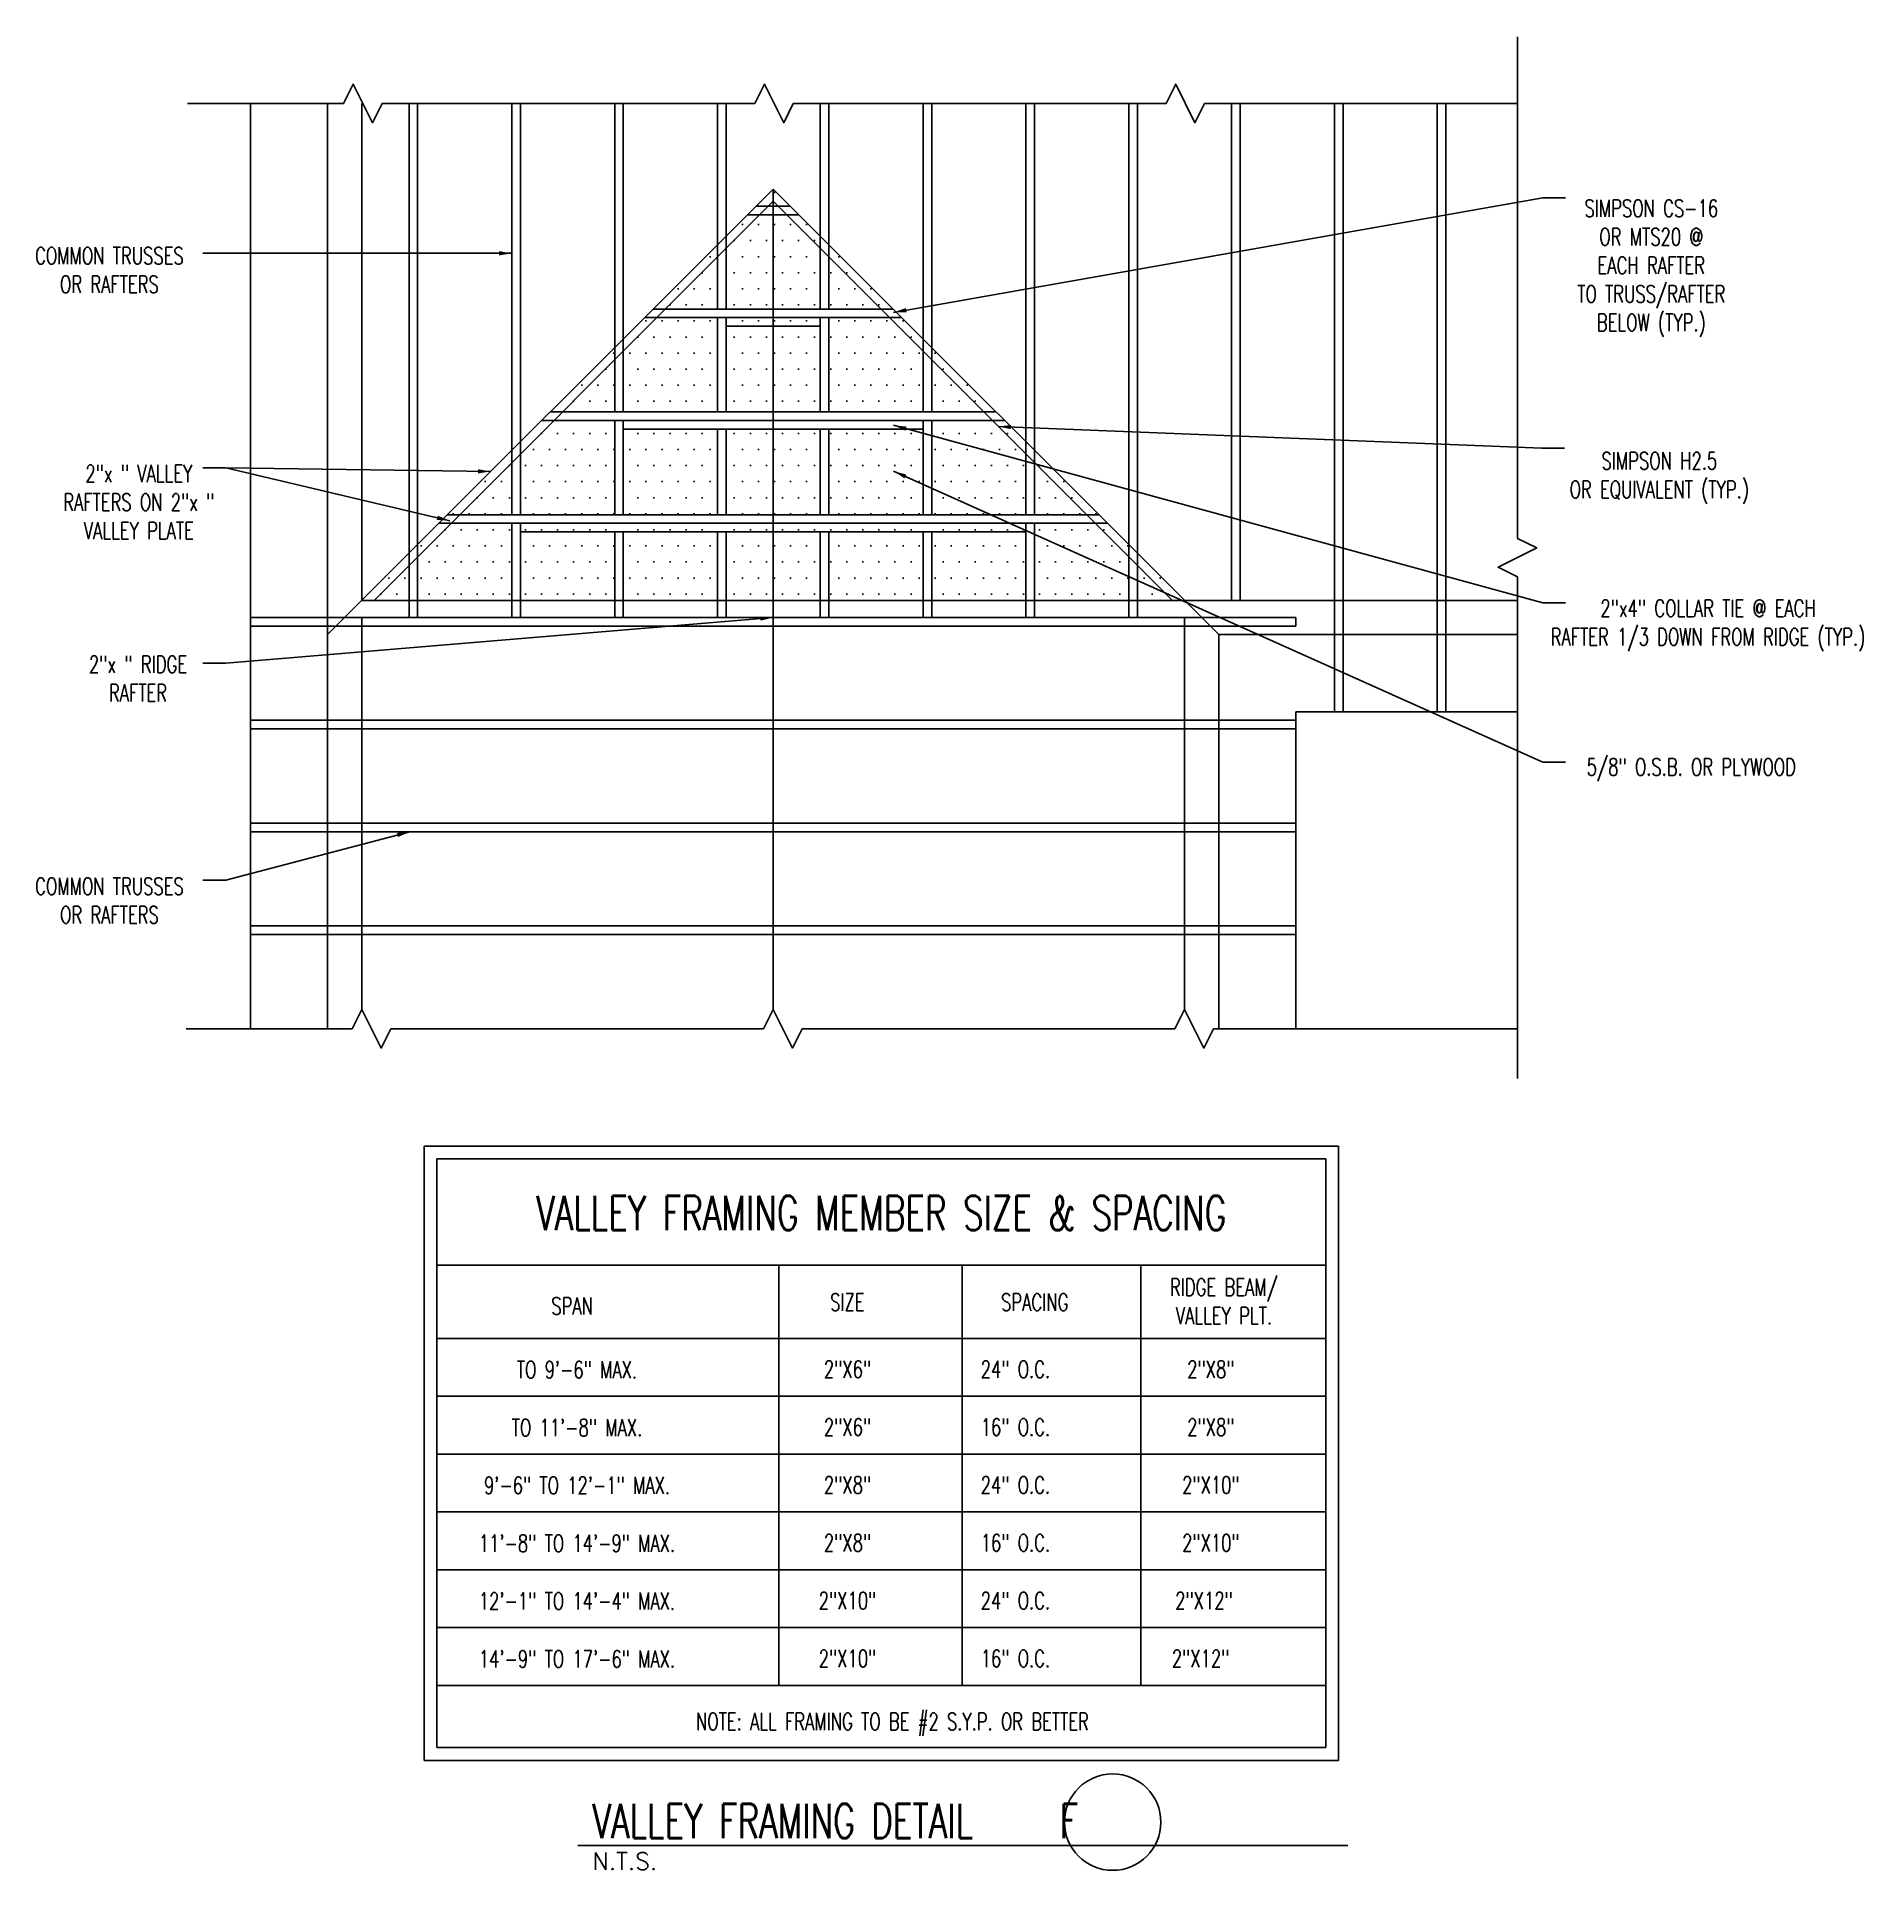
# Model space of a CAD drawing. Header units: inches. Extents: x -25328 to 8149, y -5530 to 4336.
# Drawn here: x 2451.6 to 2878, y -1595.5 to -1167.4 of the extents above; entities that cross this region are included whole.
import ezdxf

# ---------------------------------------------------------------- set-up
doc = ezdxf.new("R2010")
doc.units = ezdxf.units.IN
doc.header["$LTSCALE"] = 16
doc.header["$MEASUREMENT"] = 0
doc.layers.get('0').update_dxf_attribs({"linetype": 'CONTINUOUS'})
for name, color, linetype in [('DIMS', 5, 'CONTINUOUS'), ('HATCH', 8, 'CONTINUOUS'), ('ROOF', 1, 'CONTINUOUS'), ('TEXT', 11, 'CONTINUOUS'), ('TEXT ROOM', 3, 'CONTINUOUS'), ('Z1_1', 210, 'CONTINUOUS'), ('Z1_3', 50, 'CONTINUOUS')]:
    doc.layers.add(name, color=color, linetype=linetype)
doc.styles.add('PAYTAS RM', font='romans.shx', dxfattribs={"width": 0.7, "height": 4.5})
doc.styles.add('PAYTS NOTES', font='romans.shx', dxfattribs={"width": 0.7, "height": 4.5})
doc.dimstyles.new('DIM- PAYTAS', dxfattribs={"dimscale": 48, "dimtxt": 0.1, "dimasz": 0.0625, "dimexe": 0.125, "dimexo": 0.125, "dimgap": 0.125, "dimtad": 1, "dimdec": 1, "dimzin": 3, "dimdsep": 46, "dimlunit": 4, "dimtxsty": 'PAYTAS RM', "dimblk": 'ARCHTICK', "dimcen": 0.09, "dimdle": 0.125, "dimclrd": 5, "dimclre": 5, "dimclrt": 11, "dimadec": 0, "dimazin": 0, "dimtfac": 1, "dimtdec": 1, "dimtofl": 0, "dimtmove": 2, "dimatfit": 3, "dimfxl": 0, "dimfrac": 2, "dimtolj": 1, "dimtzin": 3, "dimarcsym": 0})

msp = doc.modelspace()

# ---------------------------------------------------------------- texts
at = {"layer": 'TEXT', "style": 'PAYTS NOTES'}
msp.add_text('N.T.S.', height=4, dxfattribs=at).set_placement((2581.41119428, -1595.31285771))
at = {"layer": 'TEXT', "char_height": 4, "attachment_point": 5, "style": 'PAYTS NOTES'}
for s, insert in [('SIMPSON CS-16\\POR MTS20 @ \\PEACH RAFTER\\PTO TRUSS/RAFTER\\PBELOW (TYP.)', (2828.5228757, -1221.4998326)), ('\\A1;COMMON TRUSSES\\POR RAFTERS', (2468.62957627, -1221.92162164)), ('SIMPSON H2.5 \\POR EQUIVALENT (TYP.)', (2830.4001711, -1270.46496354)), ('2"x " VALLEY\\PRAFTERS ON 2"x "\\PVALLEY PLATE', (2475.50736857, -1276.09457307)), ('2"x4" COLLAR TIE @ EACH \\PRAFTER 1/3 DOWN FROM RIDGE (TYP.)', (2841.76747058, -1304.86390752)), ('2"x " RIDGE\\PRAFTER ', (2475.3120959, -1317.27524812)), ('\\A1;COMMON TRUSSES\\POR RAFTERS', (2468.64047179, -1369.08853446)), ('RIDGE BEAM/\\PVALLEY PLT.', (2728.77644152, -1462.67748014)), ('SPAN', (2576.64488078, -1463.74997722)), ('SIZE', (2640.8764378, -1462.85343474)), ('SPACING', (2684.62064479, -1462.85343474)), ('TO 9\'-6" MAX.', (2577.77018898, -1478.61299487)), ('2"X6"', (2640.91217025, -1478.50152055)), ('24" O.C.', (2680.10200869, -1478.50152055)), ('2"X8"', (2725.72951675, -1478.50152055)), ('TO 11\'-8" MAX.', (2577.77018898, -1492.11299487)), ('2"X6"', (2640.91217025, -1492.00152055)), ('16" O.C.', (2680.10200869, -1492.00152055)), ('2"X8"', (2725.72951675, -1492.00152055)), ('9\'-6" TO 12\'-1" MAX.', (2577.77018898, -1505.61299487)), ('2"X8"', (2640.91217025, -1505.50152055)), ('24" O.C.', (2680.10200869, -1505.50152055)), ('2"X10"', (2725.72951675, -1505.50152055)), ('11\'-8" TO 14\'-9" MAX.', (2577.77018898, -1519.11299487)), ('2"X8"', (2640.91217025, -1519.00152055)), ('16" O.C.', (2680.10200869, -1519.00152055)), ('2"X10"', (2725.72951675, -1519.00152055)), ('12\'-1" TO 14\'-4" MAX.', (2577.77018898, -1532.61299487)), ('2"X10"', (2640.91217025, -1532.50152055)), ('24" O.C.', (2680.10200869, -1532.50152055)), ('2"X12"', (2724.11899641, -1532.50152055)), ('14\'-9" TO 17\'-6" MAX.', (2577.77018898, -1546.11299487)), ('2"X10"', (2640.91217025, -1546.00152055)), ('16" O.C.', (2680.10200869, -1546.00152055)), ('2"X12"', (2723.33549202, -1546.00152055)), ('\\pi-12,l16,t16;NOTE:^IALL FRAMING TO BE #2 S.Y.P. OR BETTER', (2649.40045855, -1561.38698792))]:
    msp.add_mtext(s, dxfattribs=dict(at, insert=insert))
at = {"layer": 'TEXT', "insert": (2813.42466032, -1335.90543481), "char_height": 4, "width": 71.1235527359, "attachment_point": 1, "style": 'PAYTS NOTES'}
msp.add_mtext('5/8" O.S.B. OR PLYWOOD', dxfattribs=at)
at = {"layer": 'TEXT ROOM', "style": 'PAYTS NOTES', "width": 0.7}
msp.add_text('VALLEY FRAMING DETAIL   F', height=8, dxfattribs=at).set_placement((2581.41119428, -1587.92254722))
at = {"layer": 'TEXT ROOM', "insert": (2648.79377259, -1442.00715226), "char_height": 8, "width": 217.2041070437, "attachment_point": 5, "style": 'PAYTS NOTES'}
msp.add_mtext('VALLEY FRAMING MEMBER SIZE & SPACING', dxfattribs=at)

# ---------------------------------------------------------------- blocks, each defined once
blk = doc.blocks.new('_ArchTick')
at = {"color": 0, "linetype": 'ByBlock', "const_width": 0.15}
blk.add_lwpolyline([(-0.5, -0.5), (0.5, 0.5)], dxfattribs=at)

# ---------------------------------------------------------------- hatches: boundary and pattern name
at = {"layer": 'HATCH'}
h = msp.add_hatch(dxfattribs=at)
h.set_pattern_fill('DOTS', color=256, scale=60, style=0)
h.set_pattern_definition([(0, (2411.9834, -1492.5613), (1.875, 3.75), [0, -3.75])])
h.paths.add_polyline_path([(2623.56219291, -1203.02686548), (2623.56219291, -1207.02686548), (2627.56219291, -1207.02686548)])
h.paths.add_polyline_path([(2623.56219291, -1203.02686548), (2619.56219291, -1207.02686548), (2623.56219291, -1207.02686548)])
h.paths.add_polyline_path([(2623.56219291, -1209.02686548), (2617.56219291, -1209.02686548), (2612.55915892, -1214.02989948), (2612.55915892, -1231.02686548), (2623.56219291, -1231.02686548)])
h.paths.add_polyline_path([(2634.55915892, -1214.02383149), (2629.56219291, -1209.02686548), (2623.56219291, -1209.02686548), (2623.56219291, -1231.02686548), (2634.55915892, -1231.02686548)])
h.paths.add_polyline_path([(2636.55915892, -1216.02383149), (2636.55915892, -1231.02686548), (2651.56219291, -1231.02686548)])
h.paths.add_polyline_path([(2658.55915892, -1238.02383149), (2653.56219291, -1233.02686548), (2636.55915892, -1233.02686548), (2636.55915892, -1255.02686548), (2658.55915892, -1255.02686548)])
h.paths.add_polyline_path([(2634.55915892, -1233.02686548), (2623.56219291, -1233.02686548), (2623.56219291, -1255.02686548), (2634.55915892, -1255.02686548)])
h.paths.add_polyline_path([(2623.56219291, -1233.02686548), (2612.55915892, -1233.02686548), (2612.55915892, -1255.02686548), (2623.56219291, -1255.02686548)])
h.paths.add_polyline_path([(2610.55915892, -1233.02686548), (2593.56219291, -1233.02686548), (2588.55915892, -1238.02989948), (2588.55915892, -1255.02686548), (2610.55915892, -1255.02686548)])
h.paths.add_polyline_path([(2610.55915892, -1216.02989948), (2595.56219291, -1231.02686548), (2610.55915892, -1231.02686548)])
h.paths.add_polyline_path([(2586.55915892, -1240.02989948), (2571.56219291, -1255.02686548), (2586.55915892, -1255.02686548)])
h.paths.add_polyline_path([(2660.55915892, -1240.02383149), (2660.55915892, -1255.02686548), (2675.56219291, -1255.02686548)])
h.paths.add_polyline_path([(2682.55915892, -1262.02383149), (2677.56219291, -1257.02686548), (2660.55915892, -1257.02686548), (2660.55915892, -1279.02686548), (2682.55915892, -1279.02686548)])
h.paths.add_polyline_path([(2684.55915892, -1264.02383149), (2684.55915892, -1279.02686548), (2699.56219291, -1279.02686548)])
h.paths.add_polyline_path([(2658.55915892, -1257.02686548), (2636.55915892, -1257.02686548), (2636.55915892, -1279.02686548), (2658.55915892, -1279.02686548)])
h.paths.add_polyline_path([(2634.55915892, -1257.02686548), (2623.56219291, -1257.02686548), (2623.56219291, -1279.02686548), (2634.55915892, -1279.02686548)])
h.paths.add_polyline_path([(2623.56219291, -1257.02686548), (2612.55915892, -1257.02686548), (2612.55915892, -1279.02686548), (2623.56219291, -1279.02686548)])
h.paths.add_polyline_path([(2610.55915892, -1257.02686548), (2588.55915892, -1257.02686548), (2588.55915892, -1279.02686548), (2610.55915892, -1279.02686548)])
h.paths.add_polyline_path([(2586.55915892, -1257.02686548), (2569.56219291, -1257.02686548), (2564.55915892, -1262.02989948), (2564.55915892, -1279.02686548), (2586.55915892, -1279.02686548)])
h.paths.add_polyline_path([(2562.55915892, -1267.02686548), (2562.55915892, -1264.02989948), (2547.56219291, -1279.02686548), (2562.55915892, -1279.02686548)])
h.paths.add_polyline_path([(2538.55915892, -1288.02989948), (2527.56219291, -1299.02686548), (2538.55915892, -1299.02686548)])
h.paths.add_polyline_path([(2562.55915892, -1281.02686548), (2545.56219291, -1281.02686548), (2540.55915892, -1286.02989948), (2540.55915892, -1299.02686548), (2562.55915892, -1299.02686548)])
h.paths.add_polyline_path([(2586.55915892, -1281.02686548), (2564.55915892, -1281.02686548), (2564.55915892, -1289.02686548), (2564.55915892, -1299.02686548), (2586.55915892, -1299.02686548)])
h.paths.add_polyline_path([(2610.55915892, -1281.02686548), (2588.55915892, -1281.02686548), (2588.55915892, -1299.02686548), (2610.55915892, -1299.02686548)])
h.paths.add_polyline_path([(2623.56219291, -1281.02686548), (2612.55915892, -1281.02686548), (2612.55915892, -1299.02686548), (2623.56219291, -1299.02686548)])
h.paths.add_polyline_path([(2634.55915892, -1281.02686548), (2623.56219291, -1281.02686548), (2623.56219291, -1299.02686548), (2634.55915892, -1299.02686548)])
h.paths.add_polyline_path([(2658.55915892, -1281.02686548), (2636.55915892, -1281.02686548), (2636.55915892, -1299.02686548), (2658.55915892, -1299.02686548)])
h.paths.add_polyline_path([(2682.55915892, -1281.02686548), (2660.55915892, -1281.02686548), (2660.55915892, -1299.02686548), (2682.55915892, -1299.02686548)])
h.paths.add_polyline_path([(2706.55915892, -1286.02383149), (2701.56219291, -1281.02686548), (2684.55915892, -1281.02686548), (2684.55915892, -1299.02686548), (2706.55915892, -1299.02686548)])
h.paths.add_polyline_path([(2708.55915892, -1288.02383149), (2708.55915892, -1299.02686548), (2719.56219291, -1299.02686548)])

# ---------------------------------------------------------------- linework, layer by layer
at = {"layer": 'DIMS', "linetype": 'Continuous'}
for p, q in [((2797.26762451, -1284.54950171), (2797.26762451, -1167.4472981)), ((2523.25819305, -1183.02686548), (2486.8219163, -1183.02686548)), ((2619.25819305, -1183.02686548), (2532.25819305, -1183.02686548)), ((2715.25819305, -1183.02686548), (2628.25819305, -1183.02686548)), ((2797.26762451, -1183.02686548), (2724.25819305, -1183.02686548)), ((2797.26762451, -1410.65170532), (2797.26762451, -1293.54950171)), ((2525.31592629, -1399.02686548), (2486.56599534, -1399.02686548)), ((2534.31592629, -1399.02686548), (2621.31592629, -1399.02686548)), ((2630.31592629, -1399.02686548), (2717.31592629, -1399.02686548)), ((2726.31592629, -1399.02686548), (2797.26762451, -1399.02686548))]:
    msp.add_line(p, q, dxfattribs=at)
for points in [[(2532.25819305, -1183.02686548), (2530.00819305, -1187.52686548), (2525.50819305, -1178.52686548), (2523.25819305, -1183.02686548)], [(2628.25819305, -1183.02686548), (2626.00819305, -1187.52686548), (2621.50819305, -1178.52686548), (2619.25819305, -1183.02686548)], [(2724.25819305, -1183.02686548), (2722.00819305, -1187.52686548), (2717.50819305, -1178.52686548), (2715.25819305, -1183.02686548)], [(2797.26762451, -1284.54950171), (2801.76762451, -1286.79950171), (2792.76762451, -1291.29950171), (2797.26762451, -1293.54950171)], [(2534.31592629, -1399.02686548), (2532.06592629, -1403.52686548), (2527.56592629, -1394.52686548), (2525.31592629, -1399.02686548)], [(2630.31592629, -1399.02686548), (2628.06592629, -1403.52686548), (2623.56592629, -1394.52686548), (2621.31592629, -1399.02686548)], [(2726.31592629, -1399.02686548), (2724.06592629, -1403.52686548), (2719.56592629, -1394.52686548), (2717.31592629, -1399.02686548)]]:
    msp.add_lwpolyline(points, dxfattribs=at)
at = {"layer": 'ROOF'}
for p, q in [((2538.55915892, -1183.10470363), (2538.55915892, -1303.02686548)), ((2540.55915892, -1183.10470363), (2540.55915892, -1303.02686548)), ((2562.55915892, -1183.10470363), (2562.55915892, -1279.02686548)), ((2564.55915892, -1183.10470363), (2564.55915892, -1279.02686548)), ((2586.55915892, -1183.10470363), (2586.55915892, -1255.02686548)), ((2588.55915892, -1183.10470363), (2588.55915892, -1255.02686548)), ((2610.55915892, -1183.10470363), (2610.55915892, -1231.02686548)), ((2612.55915892, -1183.10470363), (2612.55915892, -1231.02686548)), ((2634.55915892, -1183.10470363), (2634.55915892, -1231.02686548)), ((2636.55915892, -1183.10470363), (2636.55915892, -1231.02686548)), ((2658.55915892, -1183.10470363), (2658.55915892, -1255.02686548)), ((2658.55915892, -1183.10470363), (2658.55915892, -1241.02686548)), ((2658.55915892, -1183.10470363), (2658.55915892, -1241.02686548)), ((2658.55915892, -1183.10470363), (2658.55915892, -1241.02686548)), ((2658.55915892, -1183.10470363), (2658.55915892, -1241.02686548)), ((2660.55915892, -1183.10470363), (2660.55915892, -1255.02686548)), ((2682.55915892, -1183.10470363), (2682.55915892, -1279.02686548)), ((2684.55915892, -1183.10470363), (2684.55915892, -1279.02686548)), ((2706.55915892, -1183.10470363), (2706.55915892, -1303.02686548)), ((2708.55915892, -1183.10470363), (2708.55915892, -1303.02686548)), ((2730.55915892, -1183.10470363), (2730.55915892, -1299.10470363)), ((2730.55915892, -1183.10470363), (2730.55915892, -1299.10470363)), ((2730.55915892, -1183.10470363), (2730.55915892, -1299.10470363)), ((2732.55915892, -1183.10470363), (2732.55915892, -1299.10470363)), ((2754.55915892, -1183.10470363), (2754.55915892, -1325.02686548)), ((2756.55915892, -1183.10470363), (2756.55915892, -1325.02686548)), ((2778.55915892, -1183.10470363), (2778.55915892, -1325.02686548)), ((2780.55915892, -1183.10470363), (2780.55915892, -1325.02686548)), ((2519.56219291, -1307.02686548), (2623.56219291, -1203.02686548)), ((2530.39062004, -1299.02686548), (2623.56219291, -1205.85529261)), ((2623.56219291, -1203.02686548), (2623.56219291, -1394.53433224)), ((2727.56219291, -1307.02686548), (2623.56219291, -1203.02686548)), ((2716.73376579, -1299.02686548), (2623.56219291, -1205.85529261)), ((2617.56219291, -1209.02686548), (2629.56219291, -1209.02686548)), ((2619.56219291, -1207.02686548), (2627.56219291, -1207.02686548)), ((2595.56219291, -1231.02686548), (2651.56219291, -1231.02686548)), ((2593.56219291, -1233.02686548), (2653.56219291, -1233.02686548)), ((2610.55915892, -1233.02686548), (2610.55915892, -1255.02686548)), ((2612.55915892, -1233.02686548), (2612.55915892, -1255.02686548)), ((2612.55915892, -1235.02686548), (2634.55915892, -1235.02686548)), ((2634.55915892, -1233.02686548), (2634.55915892, -1255.02686548)), ((2636.55915892, -1233.02686548), (2636.55915892, -1255.02686548)), ((2569.56219291, -1257.02686548), (2677.56219291, -1257.02686548)), ((2571.56219291, -1255.02686548), (2675.56219291, -1255.02686548)), ((2586.55915892, -1257.02686548), (2586.55915892, -1279.02686548)), ((2588.55915892, -1257.02686548), (2588.55915892, -1279.02686548)), ((2658.55915892, -1257.02686548), (2658.55915892, -1279.02686548)), ((2660.55915892, -1257.02686548), (2660.55915892, -1279.02686548)), ((2588.55915892, -1259.02686548), (2658.55915892, -1259.02686548)), ((2610.55915892, -1259.02686548), (2610.55915892, -1279.02686548)), ((2612.55915892, -1259.02686548), (2612.55915892, -1279.02686548)), ((2634.55915892, -1259.02686548), (2634.55915892, -1279.02686548)), ((2636.55915892, -1259.02686548), (2636.55915892, -1279.02686548)), ((2562.55915892, -1267.02686548), (2562.55915892, -1279.02686548)), ((2564.55915892, -1267.02686548), (2564.55915892, -1279.02686548)), ((2547.56219291, -1279.02686548), (2699.56219291, -1279.02686548)), ((2545.56219291, -1281.02686548), (2701.56219291, -1281.02686548)), ((2562.55915892, -1281.02686548), (2562.55915892, -1303.02686548)), ((2562.55915892, -1281.02686548), (2562.55915892, -1289.02686548)), ((2564.55915892, -1281.02686548), (2564.55915892, -1303.02686548)), ((2564.55915892, -1283.02686548), (2682.55915892, -1283.02686548)), ((2586.55915892, -1283.02686548), (2586.55915892, -1303.02686548)), ((2588.55915892, -1283.02686548), (2588.55915892, -1303.02686548)), ((2610.55915892, -1283.02686548), (2610.55915892, -1303.02686548)), ((2612.55915892, -1283.02686548), (2612.55915892, -1303.02686548)), ((2634.55915892, -1283.02686548), (2634.55915892, -1303.02686548)), ((2636.55915892, -1283.02686548), (2636.55915892, -1303.02686548)), ((2658.55915892, -1283.02686548), (2658.55915892, -1303.02686548)), ((2660.55915892, -1283.02686548), (2660.55915892, -1303.02686548)), ((2682.55915892, -1281.02686548), (2682.55915892, -1303.02686548)), ((2684.55915892, -1281.02686548), (2684.55915892, -1303.02686548)), ((2501.56219291, -1303.02686548), (2745.56219291, -1303.02686548)), ((2501.56219291, -1305.02686548), (2745.56219291, -1305.02686548)), ((2501.56219291, -1327.02686548), (2745.56219291, -1327.02686548)), ((2501.56219291, -1327.02686548), (2745.56219291, -1327.02686548)), ((2501.56219291, -1329.02686548), (2745.56219291, -1329.02686548)), ((2501.56219291, -1351.02686548), (2745.56219291, -1351.02686548)), ((2501.56219291, -1353.02686548), (2745.56219291, -1353.02686548)), ((2501.56219291, -1375.02686548), (2745.56219291, -1375.02686548)), ((2501.56219291, -1377.02686548), (2745.56219291, -1377.02686548))]:
    msp.add_line(p, q, dxfattribs=at)
at = {"layer": 'TEXT ROOM'}
msp.add_line((2577.98809789, -1589.63301296), (2757.70105188, -1589.63301296), dxfattribs=at)
msp.add_circle((2702.79569157, -1584.20174552), 11.25656497, dxfattribs=at)
at = {"layer": 'Z1_1', "color": 6, "ltscale": 0.020833}
for p, q in [((2501.56219291, -1183.02686548), (2501.56219291, -1399.02686548)), ((2519.56219291, -1183.02686548), (2519.56219291, -1399.02686548)), ((2527.56219291, -1183.02686548), (2527.56219291, -1299.02686548)), ((2527.56219291, -1299.02686548), (2797.26762451, -1299.02686548)), ((2527.56219291, -1303.02686548), (2719.56219291, -1303.02686548)), ((2527.56219291, -1303.02686548), (2527.56219291, -1394.53433224)), ((2719.56219291, -1303.02686548), (2719.56219291, -1394.53433224)), ((2727.56219291, -1307.02686548), (2727.56219291, -1399.02686548)), ((2727.56219291, -1307.02686548), (2797.26762451, -1307.02686548)), ((2745.56219291, -1325.02686548), (2797.26762451, -1325.02686548)), ((2745.56219291, -1325.02686548), (2745.56219291, -1399.02686548)), ((2542.08380875, -1426.3993932), (2755.52237325, -1426.3993932)), ((2542.08380875, -1569.78558917), (2542.08380875, -1426.3993932)), ((2545.08380875, -1429.3993932), (2752.52237325, -1429.3993932)), ((2545.08380875, -1566.78558917), (2545.08380875, -1429.3993932)), ((2752.52237325, -1429.3993932), (2752.52237325, -1566.78558917)), ((2755.52237325, -1426.3993932), (2755.52237325, -1569.78558917)), ((2545.08380875, -1454.17261439), (2752.52237325, -1454.17261439)), ((2624.84475794, -1552.28474274), (2624.84475794, -1454.17261439)), ((2667.70502675, -1552.28474274), (2667.70502675, -1454.17261439)), ((2709.3637, -1454.17261439), (2709.3637, -1552.28474274)), ((2545.08380875, -1471.28474274), (2752.52237325, -1471.28474274)), ((2545.08380875, -1484.78474274), (2752.52237325, -1484.78474274)), ((2545.08380875, -1498.28474274), (2752.52237325, -1498.28474274)), ((2545.08380875, -1511.78474274), (2752.52237325, -1511.78474274)), ((2545.08380875, -1525.28474274), (2752.52237325, -1525.28474274)), ((2545.08380875, -1538.78474274), (2752.52237325, -1538.78474274)), ((2545.08380875, -1552.28474274), (2752.52237325, -1552.28474274)), ((2542.08380875, -1569.78558917), (2755.52237325, -1569.78558917)), ((2545.08380875, -1566.78558917), (2752.52237325, -1566.78558917))]:
    msp.add_line(p, q, dxfattribs=at)
at = {"layer": 'Z1_3', "ltscale": 0.020833}
msp.add_line((2745.56219291, -1303.02686548), (2745.56219291, -1305.02686548), dxfattribs=at)

msp.set_redraw_order([(e.dxf.handle, doc.entitydb.next_handle()) for e in msp.query("TEXT MTEXT ATTDEF DIMENSION ARC_DIMENSION")])  # texts and dimensions are drawn at this point

# ---------------------------------------------------------------- leaders
at = {"layer": 'DIMS', "linetype": 'Continuous'}
for points in [[(2651.67584062, -1231.79541909), (2803.23894713, -1205.03523625), (2808.49484909, -1205.03523625)], [(2562.55915892, -1218.01338528), (2490.43291835, -1218.01338528)], [(2651.67584062, -1258.16058746), (2803.23894713, -1299.57266227), (2808.49484909, -1299.57266227)], [(2676.04288391, -1258.45221135), (2802.99319947, -1263.48128637), (2808.24910143, -1263.48128637)], [(2557.64816547, -1268.94089293), (2495.83501908, -1268.08235483), (2490.43291835, -1268.08235483)], [(2548.06969867, -1280.44063512), (2495.83501908, -1268.08235483)], [(2651.67584062, -1268.8666067), (2803.23894713, -1336.81297387), (2808.49484909, -1336.81297387)], [(2623.56219291, -1303.02686548), (2495.83501908, -1313.67825141), (2490.43291835, -1313.67825141)], [(2538.76776197, -1353.02686548), (2495.83501908, -1364.33835664), (2490.43291835, -1364.33835664)]]:
    msp.add_leader(points, dimstyle='DIM- PAYTAS', override={"dimtad": 0}, dxfattribs=at)

doc.saveas('drawing.dxf')
